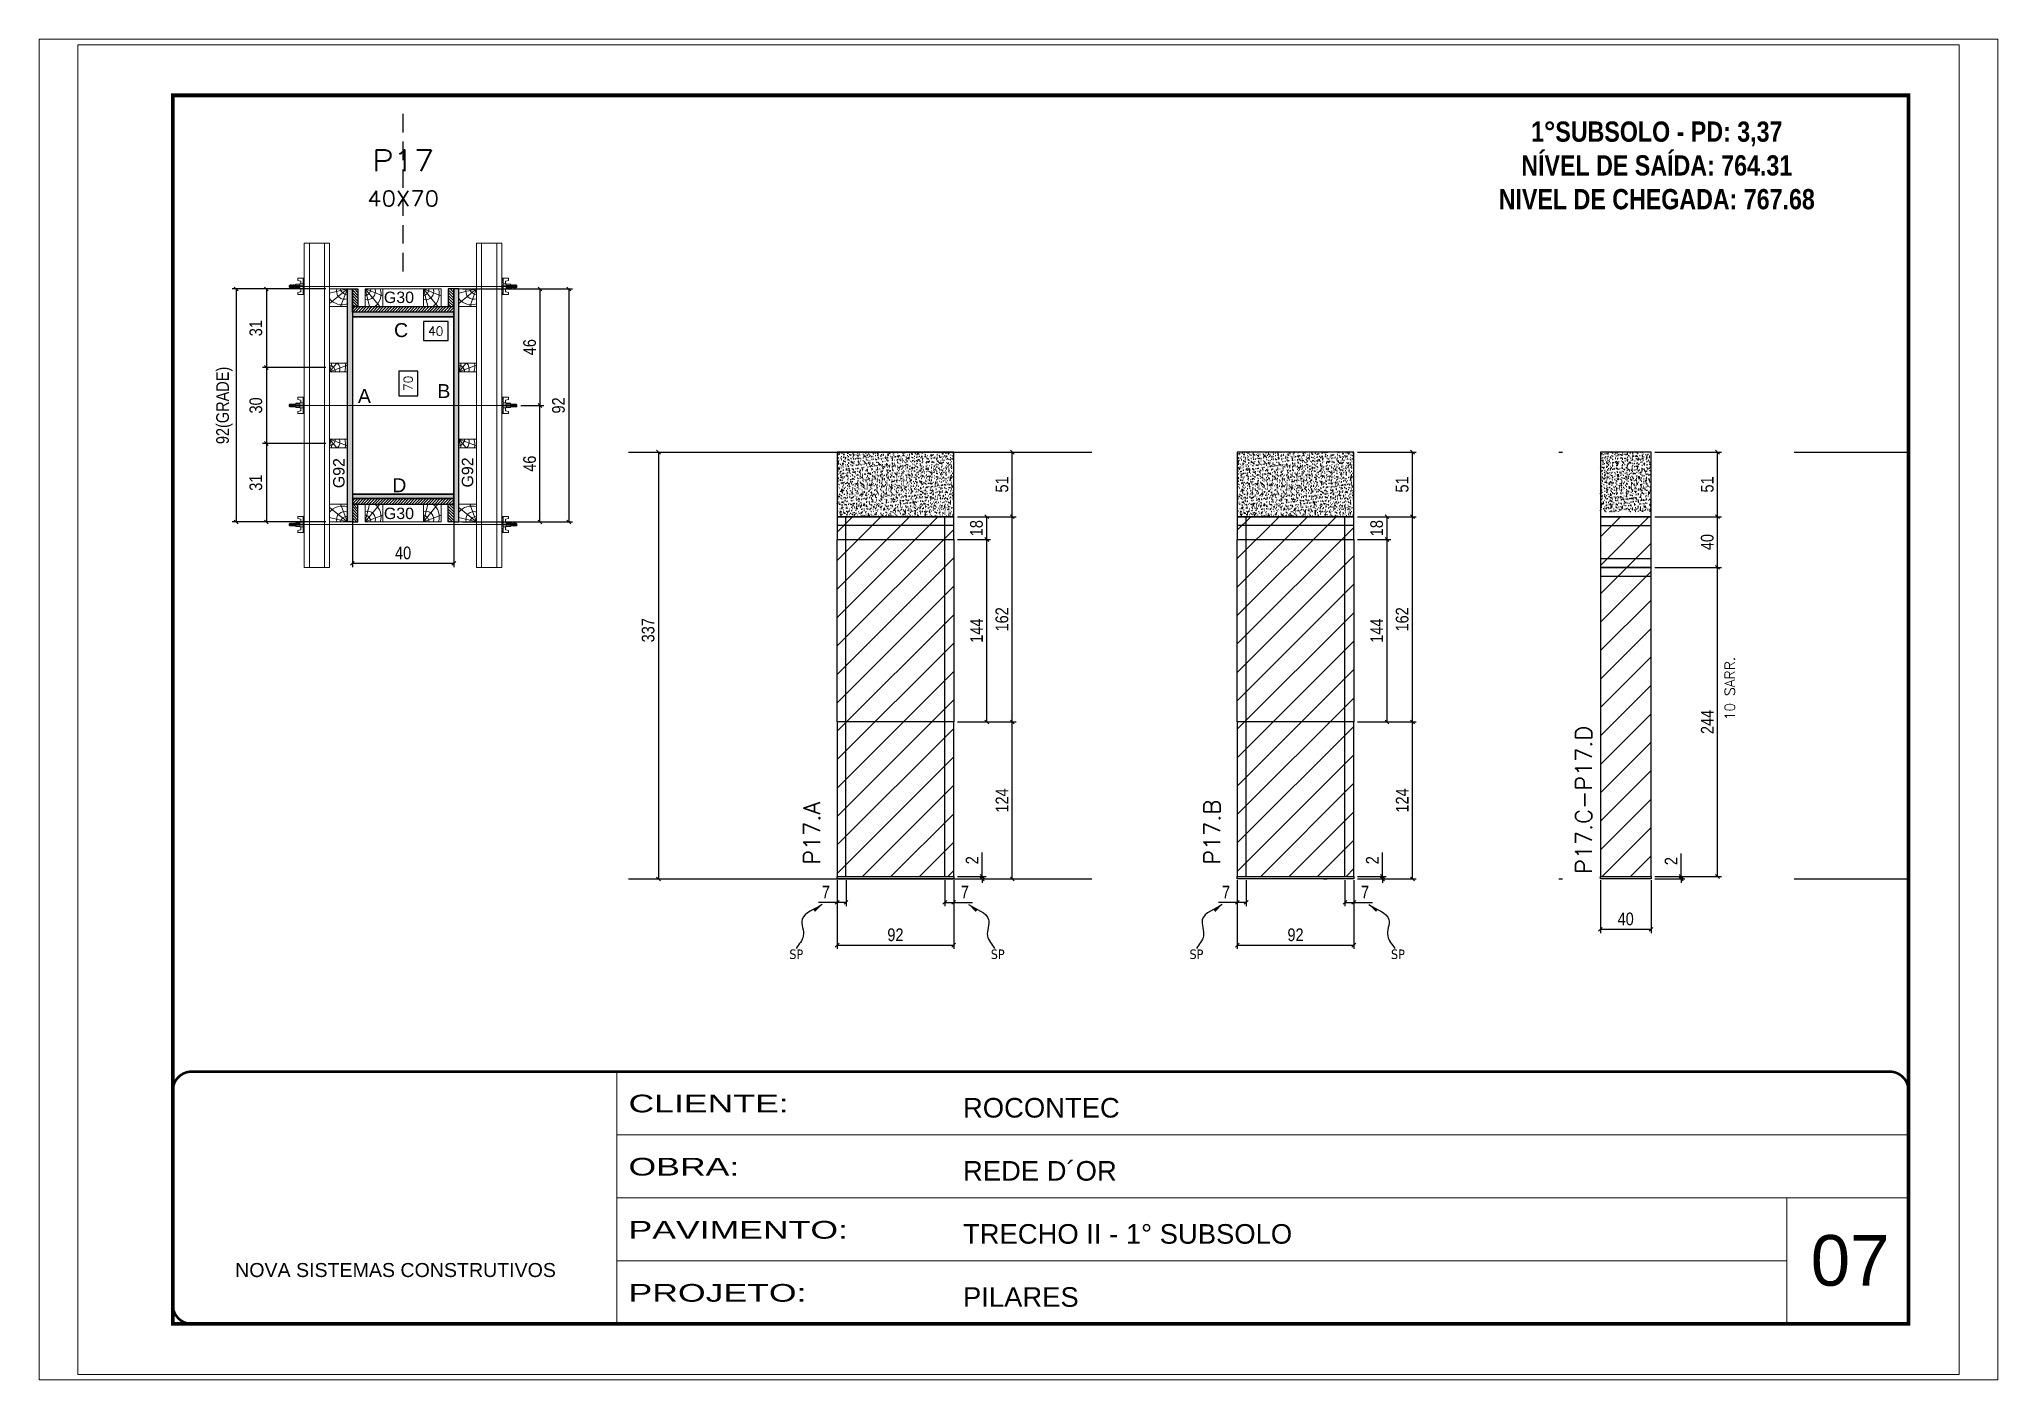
# Paper-space layout '01 (7)' of a CAD drawing. Extents: x -14 to 272, y 0 to 196.
# The model-space entities are those that its viewports show. They can reach past a viewport. Long polylines and large blocks are cut down to what shows.
import ezdxf
from ezdxf.enums import TextEntityAlignment as Align

# ---------------------------------------------------------------- set-up
doc = ezdxf.new("R2010")
doc.units = 0
for name, pattern in [('CONTINUO', [0]), ('DASHED', [0.75, 0.5, -0.25]), ('DIVIDE2', [0.625, 0.25, -0.125, 0, -0.125, 0, -0.125]), ('HIDDEN', [0.375, 0.25, -0.125])]:
    doc.linetypes.add(name, pattern=pattern)
for name, color, linetype, lineweight in [('CARIMBO', 255, 'Continuous', 9), ('Folhas', 255, 'Continuous', 9), ('Hachura', 251, 'Continuous', 9), ('Madeira', 126, 'Continuous', 18), ('Perfil Metálico', 224, 'Continuous', 18), ('SARRAFO DE PRESSAO', 251, 'DASHED', 9), ('Texto Seção', 7, 'Continuous', 15)]:
    doc.layers.add(name, color=color, linetype=linetype, lineweight=lineweight)
for name, color, linetype in [('CHAPA', 1, 'Continuous'), ('COTA', 241, 'Continuous'), ('cotas', 4, 'Continuous'), ('MEIO_PONT', 93, 'Continuous'), ('NOMENCLATURA', 7, 'Continuous'), ('Nível', 160, 'Continuous'), ('Painéis', 200, 'Continuous'), ('SARR_2.2x7', 40, 'Continuous'), ('SARRAFO', 251, 'Continuous'), ('Sarrafo de Pressão', 42, 'HIDDEN'), ('texto', 7, 'Continuous'), ('Texto de Titulo', 7, 'Continuous'), ('Texto Qtd Sarr', 242, 'Continuous'), ('TEXTO_GERAL', 7, 'Continuous')]:
    doc.layers.add(name, color=color, linetype=linetype)
doc.styles.add('ARIAL', font='arial.ttf')
doc.styles.add('COTA TECNICA', font='techl___.ttf', dxfattribs={"height": 10})
doc.styles.add('COTA TECNICA 2X', font='techl___.ttf', dxfattribs={"height": 10})
doc.styles.add('COTA TECNICA-50', font='techl___.ttf', dxfattribs={"height": 10})
doc.styles.add('REGUA-120', font='ROMANS.shx', dxfattribs={"height": 15})
doc.styles.add('ROMANC', font='techb___.ttf', dxfattribs={"height": 2.5})
doc.styles.add('ROMANS', font='romans.shx')
doc.styles.add('SANSSERIF', font='sas_____.pfb')
doc.styles.get("Standard").update_dxf_attribs({"font": 'arial.ttf'})
doc.styles.add('Tecnologia', font='')
doc.styles.get('Tecnologia').set_extended_font_data('Forgotten Futurist')
doc.dimstyles.new('COTA PAINEL-50', dxfattribs={"dimtxt": 10, "dimasz": 3, "dimexe": 3, "dimexo": 3, "dimgap": 3, "dimtad": 1, "dimdec": 1, "dimzin": 12, "dimdsep": 46, "dimtxsty": 'COTA TECNICA-50', "dimblk1": 'OBLIQUE', "dimblk2": 'OBLIQUE', "dimsah": 1, "dimcen": 0.9, "dimclrd": 4, "dimclre": 4, "dimclrt": 240, "dimadec": 1, "dimazin": 3, "dimtfac": 1, "dimtdec": 1, "dimtmove": 0, "dimatfit": 3, "dimfxl": 1, "dimtolj": 1, "dimtzin": 12, "dimarcsym": 0})
doc.dimstyles.new('PAINEL', dxfattribs={"dimtxt": 10, "dimasz": 3, "dimexe": 3, "dimexo": 3, "dimgap": 3, "dimtad": 1, "dimdec": 1, "dimzin": 12, "dimdsep": 46, "dimtxsty": 'COTA TECNICA', "dimblk1": 'OBLIQUE', "dimblk2": 'OBLIQUE', "dimsah": 1, "dimcen": 0.9, "dimclrd": 4, "dimclre": 4, "dimclrt": 240, "dimadec": 1, "dimazin": 3, "dimtfac": 1, "dimtdec": 1, "dimtmove": 0, "dimatfit": 3, "dimfxl": 1, "dimtolj": 1, "dimtzin": 12, "dimarcsym": 0})
doc.dimstyles.new('SECAO PILAR', dxfattribs={"dimtxt": 10, "dimasz": 3, "dimexe": 3, "dimexo": 3, "dimgap": 3, "dimtad": 1, "dimdec": 1, "dimlfac": 0.5, "dimzin": 12, "dimdsep": 46, "dimtxsty": 'COTA TECNICA 2X', "dimblk1": 'OBLIQUE', "dimblk2": 'OBLIQUE', "dimsah": 1, "dimcen": 0.9, "dimclrd": 256, "dimclre": 256, "dimclrt": 256, "dimadec": 1, "dimazin": 3, "dimtfac": 1, "dimtdec": 1, "dimtmove": 0, "dimatfit": 3, "dimfxl": 1, "dimtolj": 1, "dimtzin": 12, "dimarcsym": 0})
doc.dimstyles.new('SECÇÃO 2', dxfattribs={"dimtxt": 7, "dimasz": 6, "dimexe": 0.18, "dimexo": 2, "dimgap": -4, "dimtad": 3, "dimdec": 1, "dimlfac": 0.5, "dimzin": 12, "dimdsep": 46, "dimtxsty": 'ROMANS', "dimblk": 'ARCHTICK', "dimcen": 0.09, "dimse1": 1, "dimse2": 1, "dimsd1": 1, "dimsd2": 1, "dimclrd": 180, "dimclre": 5, "dimclrt": 1, "dimadec": 0, "dimazin": 3, "dimtfac": 1, "dimtdec": 1, "dimtofl": 0, "dimtmove": 0, "dimatfit": 3, "dimldrblk": 'ARCHTICK', "dimfxl": 1, "dimtolj": 1, "dimtzin": 0, "dimarcsym": 0})
doc.dimstyles.get("Standard").update_dxf_attribs({"dimtxt": 0.18, "dimasz": 0.18, "dimexe": 0.18, "dimexo": 0.0625, "dimgap": 0.09, "dimtad": 0, "dimtih": 1, "dimtoh": 1, "dimdec": 4, "dimzin": 0, "dimdsep": 46, "dimtxsty": 'Standard', "dimcen": 0.09, "dimadec": 0, "dimazin": 0, "dimtfac": 1, "dimtdec": 4, "dimtofl": 0, "dimtmove": 0, "dimatfit": 3, "dimfxl": 1, "dimtolj": 1, "dimtzin": 0, "dimarcsym": 0})

psp = doc.layouts.new('01 (7)')

msp = doc.modelspace()

# ---------------------------------------------------------------- texts
at = {"layer": 'CARIMBO', "style": 'ARIAL'}
msp.add_text('07', height=40, dxfattribs=at).set_placement((6496.57, 111.37))
at = {"layer": 'NOMENCLATURA', "color": 2, "insert": (6375.03, 1057.29), "char_height": 16, "attachment_point": 2, "style": 'ROMANC'}
msp.add_mtext_dynamic_manual_height_columns('\\P1°SUBSOLO - PD: 3,37\\PNÍVEL DE SAÍDA: 764.31\\PNIVEL DE CHEGADA: 767.68', width=300.2766, gutter_width=1, heights=[-101.61], dxfattribs=at)
at = {"layer": 'texto', "color": 0, "char_height": 7.5, "attachment_point": 5}
for insert in [(5695.82, 373.02), (5854.84, 373.02), (6011.69, 373.02), (6170.72, 373.02)]:
    msp.add_mtext('{\\fTahoma|b0|i0|c0|p34;\\C4;SP}', dxfattribs=dict(at, insert=insert))
at = {"layer": 'Texto Seção', "linetype": 'Continuous', "style": 'ROMANS'}
msp.add_text('10 SARR.', height=8, rotation=90, dxfattribs=at).set_placement((6436.66, 557.79))
at = {"layer": 'Texto Seção', "char_height": 13, "width": 285.3299, "attachment_point": 7, "rotation": 90, "style": 'REGUA-120'}
for s, insert in [('P17.C-P17.D', (6323.84, 436.43)), ('P17.A', (5714.6, 443.76)), ('P17.B', (6030.47, 443.76))]:
    msp.add_mtext(s, dxfattribs=dict(at, insert=insert))
at = {"layer": 'TEXTO_GERAL', "style": 'ARIAL'}
for s, p in [('C', (5383.91, 865.91)), ('B', (5417.68, 817.76)), ('A', (5354.96, 813.85)), ('D', (5382.51, 743.4))]:
    msp.add_text(s, height=11, dxfattribs=at).set_placement(p, align=Align.MIDDLE_CENTER)
at = {"layer": 'TEXTO_GERAL', "color": 0, "linetype": 'Continuous', "style": 'SANSSERIF'}
for p in [(5334.77, 741.07), (5436.34, 741.61)]:
    msp.add_text('G92', height=9, rotation=90, dxfattribs=at).set_placement(p, align=Align.MIDDLE_LEFT)
at = {"layer": 'TEXTO_GERAL', "color": 0, "linetype": 'Continuous', "char_height": 9, "width": 285.3299, "style": 'SANSSERIF'}
for insert, attachment_point in [((5370.36, 896.26), 1), ((5370.36, 716.55), 7)]:
    msp.add_mtext('G30', dxfattribs=dict(at, insert=insert, attachment_point=attachment_point))

# ---------------------------------------------------------------- blocks, each defined once
blk = doc.blocks.new('9999999999')
at = {"color": 30, "linetype": 'CONTINUO'}
for p, q in [((98564.6, 34230.2), (98564.6, 34429.4)), ((98564.6, 34379.6), (99584, 34379.6)), ((98564.6, 34329.8), (99488, 34329.8)), ((99584, 34329.8), (99488, 34329.8)), ((99488, 34329.8), (99488, 34230.2)), ((98564.6, 34280), (99488, 34280))]:
    blk.add_line(p, q, dxfattribs=at)
at = {"color": 30, "linetype": 'CONTINUO', "const_width": 2}
blk.add_lwpolyline([(99584, 34230.2), (99584, 34414.4, 0.414214), (99569, 34429.4), (98229, 34429.4, 0.414214), (98214, 34414.4), (98214, 34245.2, 0.414214), (98229, 34230.2), (99584, 34230.2)], format="xyb", dxfattribs=at)
at = {"layer": 'Folhas'}
blk.add_lwpolyline([(98139, 34190.2), (99624, 34190.2), (99624, 35240.2), (98139, 35240.2)], close=True, dxfattribs=at)
at = {"layer": 'Folhas', "color": 30, "const_width": 3}
blk.add_lwpolyline([(98214, 34230.2), (99584, 34230.2), (99584, 35200.2), (98214, 35200.2)], close=True, dxfattribs=at)
at = {"color": 7, "linetype": 'Continuous', "ltscale": 5, "style": 'ARIAL'}
for s, height, p in [('ROCONTEC', 15.48, (98837.7, 34393.1)), ('REDE D´OR', 15.48, (98837.7, 34343.3)), ('TRECHO II - 1° SUBSOLO', 15.483, (98837.7, 34293.5)), ('NOVA SISTEMAS CONSTRUTIVOS', 11.059, (98263.2, 34267.2)), ('PILARES', 15.48, (98837.7, 34243.7))]:
    blk.add_text(s, height=height, dxfattribs=at).set_placement(p)
at = {"layer": 'Folhas', "color": 7, "style": 'Tecnologia', "width": 1.5}
for s, p in [('CLIENTE:', (98573.7, 34397.2)), ('OBRA:', (98573.7, 34347.3)), ('PAVIMENTO:', (98573.7, 34297.5)), ('PROJETO:', (98573.7, 34247.7))]:
    blk.add_text(s, height=14, dxfattribs=at).set_placement(p)
blk = doc.blocks.new('titulo1')
at = {"layer": 'Defpoints', "color": 252, "linetype": 'HIDDEN', "ltscale": 2}
blk.add_line((0, 0), (0, 125), dxfattribs=at)
at = {"layer": 'Defpoints', "style": 'ROMANS', "oblique": 15}
blk.add_attdef('FOLHA', text='', height=10, dxfattribs=at).set_placement((0, 15.6), align=Align.MIDDLE_CENTER)
at = {"layer": 'Texto Qtd Sarr', "color": 3, "style": 'ROMANS', "oblique": 15}
for tag, height, p in [('TITULO', 17, (0, 71.4)), ('SEÇÃO', 12, (0, 41.5))]:
    blk.add_attdef(tag, text='', height=height, dxfattribs=at).set_placement(p, align=Align.MIDDLE_CENTER)
blk = doc.blocks.new('_Oblique')
at = {"color": 0, "linetype": 'ByBlock', "lineweight": -2}
blk.add_line((-0.5, -0.5), (0.5, 0.5), dxfattribs=at)
blk = doc.blocks.new('*D387')
at = {"layer": 'cotas', "color": 4, "linetype": 'ByBlock', "lineweight": -2, "transparency": 16777216}
for p, q in [((5566.4, 769.5), (5590.1, 769.5)), ((5587.1, 769.5), (5587.1, 432.5)), ((5566.4, 432.5), (5590.1, 432.5))]:
    blk.add_line(p, q, dxfattribs=at)
at = {"layer": 'Defpoints', "color": 0, "linetype": 'ByBlock', "transparency": 16777216}
for p in [(5563.4, 769.5), (5563.4, 432.5), (5587.1, 432.5)]:
    blk.add_point(p, dxfattribs=at)
at = {"layer": 'cotas', "color": 4, "linetype": 'ByBlock', "lineweight": -2, "transparency": 16777216, "xscale": 3, "yscale": 3, "zscale": 3}
for p, rotation in [((5587.1, 769.5), 90), ((5587.1, 432.5), 270)]:
    blk.add_blockref('_Oblique', p, dxfattribs=dict(at, rotation=rotation))
at = {"layer": 'cotas', "color": 240, "linetype": 'ByBlock', "transparency": 16777216, "insert": (5578.9, 628.9), "char_height": 10, "attachment_point": 5, "rotation": 90, "style": 'COTA TECNICA'}
blk.add_mtext('\\A1;337', dxfattribs=at)
blk = doc.blocks.new('*D96')
at = {"layer": 'COTA', "color": 4, "lineweight": -2, "transparency": 16777216}
for p, q in [((5728.1, 431.5), (5728.1, 377.3)), ((5820.1, 431.5), (5820.1, 377.3)), ((5728.1, 380.3), (5820.1, 380.3))]:
    blk.add_line(p, q, dxfattribs=at)
at = {"layer": 'Defpoints', "color": 0, "transparency": 16777216}
for p in [(5728.1, 434.5), (5820.1, 434.5), (5820.1, 380.3)]:
    blk.add_point(p, dxfattribs=at)
at = {"layer": 'COTA', "color": 4, "lineweight": -2, "transparency": 16777216, "xscale": 3, "yscale": 3, "zscale": 3, "rotation": 180}
blk.add_blockref('_Oblique', (5728.1, 380.3), dxfattribs=at)
at = {"layer": 'COTA', "color": 4, "lineweight": -2, "transparency": 16777216, "xscale": 3, "yscale": 3, "zscale": 3}
blk.add_blockref('_Oblique', (5820.1, 380.3), dxfattribs=at)
at = {"layer": 'COTA', "color": 240, "transparency": 16777216, "insert": (5774.1, 388.4), "char_height": 10, "attachment_point": 5, "style": 'COTA TECNICA'}
blk.add_mtext('\\A1;92', dxfattribs=at)
blk = doc.blocks.new('*D97')
at = {"layer": 'COTA', "color": 4, "lineweight": -2, "transparency": 16777216}
for p, q in [((5823.1, 769.5), (5869.3, 769.5)), ((5866.3, 718.5), (5866.3, 769.5)), ((5823.1, 718.5), (5869.3, 718.5))]:
    blk.add_line(p, q, dxfattribs=at)
at = {"layer": 'Defpoints', "color": 0, "transparency": 16777216}
for p in [(5820.1, 769.5), (5866.3, 769.5), (5820.1, 718.5)]:
    blk.add_point(p, dxfattribs=at)
at = {"layer": 'COTA', "color": 4, "lineweight": -2, "transparency": 16777216, "xscale": 3, "yscale": 3, "zscale": 3}
for p, rotation in [((5866.3, 769.5), 90), ((5866.3, 718.5), 270)]:
    blk.add_blockref('_Oblique', p, dxfattribs=dict(at, rotation=rotation))
at = {"layer": 'COTA', "color": 240, "transparency": 16777216, "insert": (5858.2, 744), "char_height": 10, "attachment_point": 5, "rotation": 90, "style": 'COTA TECNICA'}
blk.add_mtext('\\A1;51', dxfattribs=at)
blk = doc.blocks.new('*D98')
at = {"layer": 'COTA', "color": 4, "lineweight": -2, "transparency": 16777216}
for p, q in [((5823.1, 556.5), (5869.3, 556.5)), ((5866.3, 432.5), (5866.3, 556.5)), ((5823.1, 432.5), (5869.3, 432.5))]:
    blk.add_line(p, q, dxfattribs=at)
at = {"layer": 'Defpoints', "color": 0, "transparency": 16777216}
for p in [(5820.1, 556.5), (5866.3, 556.5), (5820.1, 432.5)]:
    blk.add_point(p, dxfattribs=at)
at = {"layer": 'COTA', "color": 4, "lineweight": -2, "transparency": 16777216, "xscale": 3, "yscale": 3, "zscale": 3}
for p, rotation in [((5866.3, 556.5), 90), ((5866.3, 432.5), 270)]:
    blk.add_blockref('_Oblique', p, dxfattribs=dict(at, rotation=rotation))
at = {"layer": 'COTA', "color": 240, "transparency": 16777216, "insert": (5858.2, 494.5), "char_height": 10, "attachment_point": 5, "rotation": 90, "style": 'COTA TECNICA-50'}
blk.add_mtext('\\A1;124', dxfattribs=at)
blk = doc.blocks.new('*D99')
at = {"layer": 'COTA', "color": 4, "lineweight": -2, "transparency": 16777216}
for p, q in [((5842.6, 434.5), (5842.6, 453.3)), ((5823.1, 434.5), (5845.6, 434.5)), ((5842.6, 432.5), (5842.6, 434.5)), ((5823.1, 432.5), (5845.6, 432.5)), ((5842.6, 432.5), (5842.6, 429.5))]:
    blk.add_line(p, q, dxfattribs=at)
at = {"layer": 'Defpoints', "color": 0, "transparency": 16777216}
for p in [(5820.1, 434.5), (5820.1, 432.5), (5842.6, 432.5)]:
    blk.add_point(p, dxfattribs=at)
at = {"layer": 'COTA', "color": 4, "lineweight": -2, "transparency": 16777216, "xscale": 3, "yscale": 3, "zscale": 3}
for p, rotation in [((5842.6, 434.5), 270), ((5842.6, 432.5), 90)]:
    blk.add_blockref('_Oblique', p, dxfattribs=dict(at, rotation=rotation))
at = {"layer": 'COTA', "color": 240, "transparency": 16777216, "insert": (5834.6, 447.3), "char_height": 10, "attachment_point": 5, "rotation": 90, "style": 'COTA TECNICA-50'}
blk.add_mtext('\\A1;2', dxfattribs=at)
blk = doc.blocks.new('*D100')
at = {"layer": 'COTA', "color": 4, "linetype": 'ByBlock', "lineweight": -2, "transparency": 16777216}
for p, q in [((5823.1, 700.5), (5849.2, 700.5)), ((5846.2, 556.5), (5846.2, 700.5)), ((5823.1, 556.5), (5849.2, 556.5))]:
    blk.add_line(p, q, dxfattribs=at)
at = {"layer": 'Defpoints', "color": 0, "linetype": 'ByBlock', "transparency": 16777216}
for p in [(5820.1, 700.5), (5846.2, 700.5), (5820.1, 556.5)]:
    blk.add_point(p, dxfattribs=at)
at = {"layer": 'COTA', "color": 4, "linetype": 'ByBlock', "lineweight": -2, "transparency": 16777216, "xscale": 3, "yscale": 3, "zscale": 3}
for p, rotation in [((5846.2, 700.5), 90), ((5846.2, 556.5), 270)]:
    blk.add_blockref('_Oblique', p, dxfattribs=dict(at, rotation=rotation))
at = {"layer": 'COTA', "color": 240, "linetype": 'ByBlock', "transparency": 16777216, "insert": (5838.1, 628.5), "char_height": 10, "attachment_point": 5, "rotation": 90, "style": 'COTA TECNICA'}
blk.add_mtext('\\A1;144', dxfattribs=at)
blk = doc.blocks.new('*D101')
at = {"layer": 'COTA', "color": 4, "linetype": 'ByBlock', "lineweight": -2, "transparency": 16777216}
for p, q in [((5823.1, 718.5), (5849.2, 718.5)), ((5846.2, 700.5), (5846.2, 718.5)), ((5823.1, 700.5), (5849.2, 700.5))]:
    blk.add_line(p, q, dxfattribs=at)
at = {"layer": 'Defpoints', "color": 0, "linetype": 'ByBlock', "transparency": 16777216}
for p in [(5820.1, 718.5), (5846.2, 718.5), (5820.1, 700.5)]:
    blk.add_point(p, dxfattribs=at)
at = {"layer": 'COTA', "color": 4, "linetype": 'ByBlock', "lineweight": -2, "transparency": 16777216, "xscale": 3, "yscale": 3, "zscale": 3}
for p, rotation in [((5846.2, 718.5), 90), ((5846.2, 700.5), 270)]:
    blk.add_blockref('_Oblique', p, dxfattribs=dict(at, rotation=rotation))
at = {"layer": 'COTA', "color": 240, "linetype": 'ByBlock', "transparency": 16777216, "insert": (5838.1, 709.5), "char_height": 10, "attachment_point": 5, "rotation": 90, "style": 'COTA TECNICA'}
blk.add_mtext('\\A1;18', dxfattribs=at)
blk = doc.blocks.new('*D102')
at = {"layer": 'COTA', "color": 4, "lineweight": -2, "transparency": 16777216}
for p, q in [((5728.1, 429.5), (5728.1, 411)), ((5735.1, 431.5), (5735.1, 411)), ((5728.1, 414), (5713.3, 414)), ((5735.1, 414), (5728.1, 414))]:
    blk.add_line(p, q, dxfattribs=at)
at = {"layer": 'Defpoints', "color": 0, "transparency": 16777216}
for p in [(5735.1, 434.5), (5728.1, 432.5), (5728.1, 414)]:
    blk.add_point(p, dxfattribs=at)
at = {"layer": 'COTA', "color": 4, "lineweight": -2, "transparency": 16777216, "xscale": 3, "yscale": 3, "zscale": 3, "rotation": 180}
blk.add_blockref('_Oblique', (5728.1, 414), dxfattribs=at)
at = {"layer": 'COTA', "color": 4, "lineweight": -2, "transparency": 16777216, "xscale": 3, "yscale": 3, "zscale": 3}
blk.add_blockref('_Oblique', (5735.1, 414), dxfattribs=at)
at = {"layer": 'COTA', "color": 240, "transparency": 16777216, "insert": (5719.2, 422.1), "char_height": 10, "attachment_point": 5, "style": 'COTA TECNICA-50'}
blk.add_mtext('\\A1;7', dxfattribs=at)
blk = doc.blocks.new('*D189')
at = {"layer": 'COTA', "color": 4, "lineweight": -2, "transparency": 16777216}
for p, q in [((5813.1, 431.5), (5813.1, 411)), ((5820.1, 429.5), (5820.1, 411)), ((5813.1, 414), (5820.1, 414)), ((5820.1, 414), (5834.8, 414))]:
    blk.add_line(p, q, dxfattribs=at)
at = {"layer": 'Defpoints', "color": 0, "transparency": 16777216}
for p in [(5813.1, 434.5), (5820.1, 432.5), (5820.1, 414)]:
    blk.add_point(p, dxfattribs=at)
at = {"layer": 'COTA', "color": 4, "lineweight": -2, "transparency": 16777216, "xscale": 3, "yscale": 3, "zscale": 3, "rotation": 180}
blk.add_blockref('_Oblique', (5813.1, 414), dxfattribs=at)
at = {"layer": 'COTA', "color": 4, "lineweight": -2, "transparency": 16777216, "xscale": 3, "yscale": 3, "zscale": 3}
blk.add_blockref('_Oblique', (5820.1, 414), dxfattribs=at)
at = {"layer": 'COTA', "color": 240, "transparency": 16777216, "insert": (5828.9, 422.1), "char_height": 10, "attachment_point": 5, "style": 'COTA TECNICA-50'}
blk.add_mtext('\\A1;7', dxfattribs=at)
blk = doc.blocks.new('*D190')
at = {"layer": 'COTA', "color": 4, "lineweight": -2, "transparency": 16777216}
for p, q in [((6373.5, 678.5), (6426, 678.5)), ((6423, 434.5), (6423, 678.5)), ((6373.5, 434.5), (6426, 434.5))]:
    blk.add_line(p, q, dxfattribs=at)
at = {"layer": 'Defpoints', "color": 0, "transparency": 16777216}
for p in [(6370.5, 678.5), (6423, 678.5), (6370.5, 434.5)]:
    blk.add_point(p, dxfattribs=at)
at = {"layer": 'COTA', "color": 4, "lineweight": -2, "transparency": 16777216, "xscale": 3, "yscale": 3, "zscale": 3}
for p, rotation in [((6423, 678.5), 90), ((6423, 434.5), 270)]:
    blk.add_blockref('_Oblique', p, dxfattribs=dict(at, rotation=rotation))
at = {"layer": 'COTA', "color": 240, "transparency": 16777216, "insert": (6414.9, 556.5), "char_height": 10, "attachment_point": 5, "rotation": 90, "style": 'COTA TECNICA'}
blk.add_mtext('\\A1;244', dxfattribs=at)
blk = doc.blocks.new('*D191')
at = {"layer": 'COTA', "color": 4, "lineweight": -2, "transparency": 16777216}
for p, q in [((6373.5, 769.5), (6426, 769.5)), ((6423, 718.5), (6423, 769.5)), ((6373.5, 718.5), (6426, 718.5))]:
    blk.add_line(p, q, dxfattribs=at)
at = {"layer": 'Defpoints', "color": 0, "transparency": 16777216}
for p in [(6370.5, 769.5), (6423, 769.5), (6370.5, 718.5)]:
    blk.add_point(p, dxfattribs=at)
at = {"layer": 'COTA', "color": 4, "lineweight": -2, "transparency": 16777216, "xscale": 3, "yscale": 3, "zscale": 3}
for p, rotation in [((6423, 769.5), 90), ((6423, 718.5), 270)]:
    blk.add_blockref('_Oblique', p, dxfattribs=dict(at, rotation=rotation))
at = {"layer": 'COTA', "color": 240, "transparency": 16777216, "insert": (6414.9, 744), "char_height": 10, "attachment_point": 5, "rotation": 90, "style": 'COTA TECNICA'}
blk.add_mtext('\\A1;51', dxfattribs=at)
blk = doc.blocks.new('*D192')
at = {"layer": 'COTA', "color": 4, "lineweight": -2, "transparency": 16777216}
for p, q in [((6330.5, 431.5), (6330.5, 389.8)), ((6370.5, 431.5), (6370.5, 389.8)), ((6330.5, 392.8), (6370.5, 392.8))]:
    blk.add_line(p, q, dxfattribs=at)
at = {"layer": 'Defpoints', "color": 0, "transparency": 16777216}
for p in [(6330.5, 434.5), (6370.5, 434.5), (6370.5, 392.8)]:
    blk.add_point(p, dxfattribs=at)
at = {"layer": 'COTA', "color": 4, "lineweight": -2, "transparency": 16777216, "xscale": 3, "yscale": 3, "zscale": 3, "rotation": 180}
blk.add_blockref('_Oblique', (6330.5, 392.8), dxfattribs=at)
at = {"layer": 'COTA', "color": 4, "lineweight": -2, "transparency": 16777216, "xscale": 3, "yscale": 3, "zscale": 3}
blk.add_blockref('_Oblique', (6370.5, 392.8), dxfattribs=at)
at = {"layer": 'COTA', "color": 240, "transparency": 16777216, "insert": (6350.5, 400.9), "char_height": 10, "attachment_point": 5, "style": 'COTA TECNICA'}
blk.add_mtext('\\A1;40', dxfattribs=at)
blk = doc.blocks.new('*D411')
at = {"layer": 'COTA', "color": 4, "linetype": 'ByBlock', "lineweight": -2, "transparency": 16777216}
for p, q in [((6373.5, 718.5), (6426, 718.5)), ((6423, 678.5), (6423, 718.5)), ((6373.5, 678.5), (6426, 678.5))]:
    blk.add_line(p, q, dxfattribs=at)
at = {"layer": 'Defpoints', "color": 0, "linetype": 'ByBlock', "transparency": 16777216}
for p in [(6370.5, 718.5), (6423, 718.5), (6370.5, 678.5)]:
    blk.add_point(p, dxfattribs=at)
at = {"layer": 'COTA', "color": 4, "linetype": 'ByBlock', "lineweight": -2, "transparency": 16777216, "xscale": 3, "yscale": 3, "zscale": 3}
for p, rotation in [((6423, 718.5), 90), ((6423, 678.5), 270)]:
    blk.add_blockref('_Oblique', p, dxfattribs=dict(at, rotation=rotation))
at = {"layer": 'COTA', "color": 240, "linetype": 'ByBlock', "transparency": 16777216, "insert": (6414.9, 698.5), "char_height": 10, "attachment_point": 5, "rotation": 90, "style": 'COTA TECNICA'}
blk.add_mtext('\\A1;40', dxfattribs=at)
blk = doc.blocks.new('*D193')
at = {"layer": 'COTA', "color": 4, "lineweight": -2, "transparency": 16777216}
for p, q in [((6394.3, 434.5), (6394.3, 452.6)), ((6373.5, 434.5), (6397.3, 434.5)), ((6394.3, 432.5), (6394.3, 434.5)), ((6373.5, 432.5), (6397.3, 432.5)), ((6394.3, 432.5), (6394.3, 429.5))]:
    blk.add_line(p, q, dxfattribs=at)
at = {"layer": 'Defpoints', "color": 0, "transparency": 16777216}
for p in [(6370.5, 434.5), (6394.3, 434.5), (6370.5, 432.5)]:
    blk.add_point(p, dxfattribs=at)
at = {"layer": 'COTA', "color": 4, "lineweight": -2, "transparency": 16777216, "xscale": 3, "yscale": 3, "zscale": 3}
for p, rotation in [((6394.3, 434.5), 270), ((6394.3, 432.5), 90)]:
    blk.add_blockref('_Oblique', p, dxfattribs=dict(at, rotation=rotation))
at = {"layer": 'COTA', "color": 240, "transparency": 16777216, "insert": (6386.3, 446.6), "char_height": 10, "attachment_point": 5, "rotation": 90, "style": 'COTA TECNICA-50'}
blk.add_mtext('\\A1;2', dxfattribs=at)
blk = doc.blocks.new('*D194')
at = {"layer": 'COTA', "color": 180, "lineweight": -2, "transparency": 16777216}
for p, q in [((5397, 833.4), (5382, 833.4)), ((5382, 833.4), (5382, 814.1)), ((5397, 814.1), (5397, 833.4)), ((5382, 814.1), (5397, 814.1))]:
    blk.add_line(p, q, dxfattribs=at)
at = {"layer": 'Defpoints', "color": 0, "transparency": 16777216}
for p in [(5345.5, 876.4), (5345.5, 736.4), (5401, 736.4)]:
    blk.add_point(p, dxfattribs=at)
at = {"layer": 'COTA', "color": 1, "transparency": 16777216, "insert": (5389.5, 823.8), "char_height": 7, "attachment_point": 5, "rotation": 90, "style": 'ROMANS'}
blk.add_mtext('\\A1;70', dxfattribs=at)
blk = doc.blocks.new('_ArchTick')
at = {"color": 0, "linetype": 'ByBlock', "const_width": 0.15}
blk.add_lwpolyline([(-0.5, -0.5), (0.5, 0.5)], dxfattribs=at)
blk = doc.blocks.new('*D195')
at = {"layer": 'COTA', "lineweight": -2, "transparency": 16777216}
for p, q in [((5432.5, 898.4), (5519.3, 898.4)), ((5516.3, 898.4), (5516.3, 714.4)), ((5432.5, 714.4), (5519.3, 714.4))]:
    blk.add_line(p, q, dxfattribs=at)
at = {"layer": 'Defpoints', "color": 0, "transparency": 16777216}
for p in [(5429.5, 898.4), (5429.5, 714.4), (5516.3, 714.4)]:
    blk.add_point(p, dxfattribs=at)
at = {"layer": 'COTA', "lineweight": -2, "transparency": 16777216, "xscale": 3, "yscale": 3, "zscale": 3}
for p, rotation in [((5516.3, 898.4), 90), ((5516.3, 714.4), 270)]:
    blk.add_blockref('_Oblique', p, dxfattribs=dict(at, rotation=rotation))
at = {"layer": 'COTA', "transparency": 16777216, "insert": (5508.2, 806.4), "char_height": 10, "attachment_point": 5, "rotation": 90, "style": 'COTA TECNICA 2X'}
blk.add_mtext('\\A1;92', dxfattribs=at)
blk = doc.blocks.new('*D196')
at = {"layer": 'COTA', "lineweight": -2, "transparency": 16777216}
for p, q in [((5466.5, 898.4), (5496.5, 898.4)), ((5493.5, 898.4), (5493.5, 806.4)), ((5478.3, 806.4), (5496.5, 806.4))]:
    blk.add_line(p, q, dxfattribs=at)
at = {"layer": 'Defpoints', "color": 0, "transparency": 16777216}
for p in [(5463.5, 898.4), (5475.3, 806.4), (5493.5, 806.4)]:
    blk.add_point(p, dxfattribs=at)
at = {"layer": 'COTA', "lineweight": -2, "transparency": 16777216, "xscale": 3, "yscale": 3, "zscale": 3}
for p, rotation in [((5493.5, 898.4), 90), ((5493.5, 806.4), 270)]:
    blk.add_blockref('_Oblique', p, dxfattribs=dict(at, rotation=rotation))
at = {"layer": 'COTA', "transparency": 16777216, "insert": (5485.4, 852.4), "char_height": 10, "attachment_point": 5, "rotation": 90, "style": 'COTA TECNICA 2X'}
blk.add_mtext('\\A1;46', dxfattribs=at)
blk = doc.blocks.new('*D197')
at = {"layer": 'COTA', "lineweight": -2, "transparency": 16777216}
for p, q in [((5478.3, 806.4), (5496.5, 806.4)), ((5493.5, 714.4), (5493.5, 806.4)), ((5466.5, 714.4), (5496.5, 714.4))]:
    blk.add_line(p, q, dxfattribs=at)
at = {"layer": 'Defpoints', "color": 0, "transparency": 16777216}
for p in [(5475.3, 806.4), (5493.5, 806.4), (5463.5, 714.4)]:
    blk.add_point(p, dxfattribs=at)
at = {"layer": 'COTA', "lineweight": -2, "transparency": 16777216, "xscale": 3, "yscale": 3, "zscale": 3}
for p, rotation in [((5493.5, 806.4), 90), ((5493.5, 714.4), 270)]:
    blk.add_blockref('_Oblique', p, dxfattribs=dict(at, rotation=rotation))
at = {"layer": 'COTA', "transparency": 16777216, "insert": (5485.4, 760.4), "char_height": 10, "attachment_point": 5, "rotation": 90, "style": 'COTA TECNICA 2X'}
blk.add_mtext('\\A1;46', dxfattribs=at)
blk = doc.blocks.new('*D198')
at = {"layer": 'COTA', "color": 180, "lineweight": -2, "transparency": 16777216}
for p, q in [((5421, 872.6), (5401.7, 872.6)), ((5401.7, 872.6), (5401.7, 857.6)), ((5421, 857.6), (5421, 872.6)), ((5401.7, 857.6), (5421, 857.6))]:
    blk.add_line(p, q, dxfattribs=at)
at = {"layer": 'Defpoints', "color": 0, "transparency": 16777216}
for p in [(5345.5, 876.4), (5425.5, 876.4), (5425.5, 853.6)]:
    blk.add_point(p, dxfattribs=at)
at = {"layer": 'COTA', "color": 1, "transparency": 16777216, "insert": (5411.3, 865.1), "char_height": 7, "attachment_point": 5, "style": 'ROMANS'}
blk.add_mtext('\\A1;40', dxfattribs=at)
blk = doc.blocks.new('PONTALETE')
at = {"layer": 'Madeira'}
for q in [(2.71, 7), (7, 5.76), (7, 1.74)]:
    blk.add_line((0, 0), q, dxfattribs=at)
blk.add_lwpolyline([(0, 0), (7, 0), (7, 7), (0, 7)], close=True, dxfattribs=at)
for centre, radius, start, end in [((2.04, 0.06), 6.23, 37.28179, 109.09128), ((1.09, 0.9), 3.19, 343.60304, 109.98471), ((-0.21, -0.78), 3.09, 14.63219, 86.0383)]:
    blk.add_arc(centre, radius, start, end, dxfattribs=at)
blk = doc.blocks.new('*D199')
at = {"layer": 'COTA', "lineweight": -2, "transparency": 16777216}
for p, q in [((5324.5, 898.4), (5250.7, 898.4)), ((5253.7, 898.4), (5253.7, 714.4)), ((5324.5, 714.4), (5250.7, 714.4))]:
    blk.add_line(p, q, dxfattribs=at)
at = {"layer": 'Defpoints', "color": 0, "transparency": 16777216}
for p in [(5327.5, 898.4), (5253.7, 714.4), (5327.5, 714.4)]:
    blk.add_point(p, dxfattribs=at)
at = {"layer": 'COTA', "lineweight": -2, "transparency": 16777216, "xscale": 3, "yscale": 3, "zscale": 3}
for p, rotation in [((5253.7, 898.4), 90), ((5253.7, 714.4), 270)]:
    blk.add_blockref('_Oblique', p, dxfattribs=dict(at, rotation=rotation))
at = {"layer": 'COTA', "transparency": 16777216, "insert": (5244.5, 806.4), "char_height": 10, "attachment_point": 5, "rotation": 90, "style": 'COTA TECNICA 2X'}
blk.add_mtext('\\A1;92(GRADE)', dxfattribs=at)
blk = doc.blocks.new('MEIO PONTALETE')
at = {"layer": 'Madeira'}
for q in [(2.71, 7), (3.5, 2.88), (3.5, 0.87)]:
    blk.add_line((0, 0), q, dxfattribs=at)
blk.add_lwpolyline([(0, 0), (3.5, 0), (3.5, 7), (0, 7)], close=True, dxfattribs=at)
for centre, radius, start, end in [((2.04, 0.06), 6.23, 76.44987, 109.09128), ((1.09, 0.9), 3.19, 40.90626, 109.98471), ((-0.21, -0.78), 3.09, 14.63219, 86.0383)]:
    blk.add_arc(centre, radius, start, end, dxfattribs=at)
blk = doc.blocks.new('*D200')
at = {"layer": 'COTA', "lineweight": -2, "transparency": 16777216}
for p, q in [((5324.5, 776.4), (5274.6, 776.4)), ((5277.6, 776.4), (5277.6, 714.4)), ((5324.5, 714.4), (5274.6, 714.4))]:
    blk.add_line(p, q, dxfattribs=at)
at = {"layer": 'Defpoints', "color": 0, "transparency": 16777216}
for p in [(5327.5, 776.4), (5277.6, 714.4), (5327.5, 714.4)]:
    blk.add_point(p, dxfattribs=at)
at = {"layer": 'COTA', "lineweight": -2, "transparency": 16777216, "xscale": 3, "yscale": 3, "zscale": 3}
for p, rotation in [((5277.6, 776.4), 90), ((5277.6, 714.4), 270)]:
    blk.add_blockref('_Oblique', p, dxfattribs=dict(at, rotation=rotation))
at = {"layer": 'COTA', "transparency": 16777216, "insert": (5269.3, 745.4), "char_height": 10, "attachment_point": 5, "rotation": 90, "style": 'COTA TECNICA 2X'}
blk.add_mtext('\\A1;31', dxfattribs=at)
blk = doc.blocks.new('C')
at = {"layer": 'Hachura', "color": 0}
for p, q in [((0, 3.22), (0, -3.22)), ((0.45, 3.22), (0, 3.22)), ((0.46, 3.16), (0, 3.16)), ((0.46, 3.05), (0, 3.05)), ((0.46, 2.88), (0, 2.88)), ((0, 2.75), (0, -1.16)), ((0.46, 2.65), (0, 2.65)), ((0.46, 2.23), (0, 2.23)), ((0.46, 1.51), (0, 1.51)), ((0.39, 0.49), (0.17, 0.49)), ((0.45, -3.23), (0.45, 3.22)), ((0.45, 3.22), (2.58, 3.22)), ((1.74, 0.97), (0.45, 0.97)), ((1.45, 0.1), (0.45, 0.1)), ((1.35, 1.94), (1.35, 0.96)), ((2.58, 2.39), (1.47, 2.09)), ((1.74, -0.97), (1.74, 0.97)), ((1.74, 0.97), (1.74, 0.84)), ((1.74, 0.97), (1.74, 0.84)), ((1.74, 0.84), (3.35, 0.84)), ((3.35, 0.45), (1.74, 0.45)), ((2.58, 3.22), (2.58, 2.39)), ((3.32, 0.84), (3.32, -0.84)), ((3.35, 0.84), (3.35, -0.84)), ((3.68, 0.45), (3.35, 0.45)), ((3.84, -0.52), (3.35, 0.45)), ((3.35, 0.06), (3.67, -0.57)), ((3.68, 0.45), (4.16, -0.52)), ((3.72, 0.5), (4.25, -0.57)), ((4.37, -0.55), (3.83, 0.53)), ((4.15, 0.45), (3.93, 0.45)), ((4.42, -0.52), (3.93, 0.45)), ((4.15, 0.45), (4.26, 0.45)), ((4.26, 0.45), (4.74, -0.52)), ((4.3, 0.5), (4.83, -0.57)), ((4.95, -0.55), (4.41, 0.53)), ((4.51, 0.45), (4.84, 0.45)), ((5, -0.52), (4.51, 0.45)), ((4.84, 0.45), (5.32, -0.52)), ((4.88, 0.5), (5.41, -0.57)), ((5.53, -0.55), (4.99, 0.53)), ((5.58, -0.52), (5.09, 0.45)), ((5.42, 0.45), (5.09, 0.45)), ((5.58, -0.52), (5.09, 0.45)), ((5.42, 0.45), (5.74, -0.19)), ((5.46, 0.5), (5.74, -0.07)), ((5.74, 0.19), (5.57, 0.53)), ((5.74, 0.32), (5.68, 0.45)), ((5.68, 0.45), (5.74, 0.45)), ((5.74, 0.45), (5.9, 0.29)), ((5.74, 0.45), (5.74, -0.52)), ((5.9, -0.36), (5.9, 0.29)), ((0.45, 0), (0, 0)), ((0.46, -1.52), (0, -1.52)), ((0.46, -2.23), (0, -2.23)), ((0.46, -2.65), (0, -2.65)), ((0.46, -2.88), (0, -2.88)), ((0.46, -3.05), (0, -3.05)), ((0.46, -3.16), (0, -3.16)), ((0, -3.22), (2.57, -3.22)), ((0.08, -0.48), (0.29, -0.48)), ((0.29, -0.48), (0.4, -0.48)), ((0.45, 0), (0.45, -0.97)), ((0.45, -0.16), (1.45, -0.16)), ((0.45, -0.65), (0.45, -0.32)), ((0.45, -3.23), (0.45, -0.65)), ((0.45, -0.97), (1.74, -0.97)), ((1.35, -1.94), (1.35, -0.97)), ((2.58, -2.39), (1.47, -2.1)), ((3.35, -0.32), (1.74, -0.32)), ((3.35, -0.84), (1.74, -0.84)), ((2.58, -3.23), (2.58, -2.39)), ((3.35, -0.07), (3.58, -0.52)), ((3.35, -0.52), (3.58, -0.52)), ((3.84, -0.52), (4.16, -0.52)), ((4.42, -0.52), (4.74, -0.52)), ((4.63, -0.52), (4.74, -0.52)), ((5, -0.52), (5.32, -0.52)), ((5.58, -0.52), (5.74, -0.52)), ((5.74, -0.52), (5.9, -0.36)), ((5.74, -0.52), (5.74, -0.52))]:
    blk.add_line(p, q, dxfattribs=at)
for centre, radius, start, end in [((1.52, 1.94), 0.161, 104.74356, 180), ((1.44, -0.03), 0.129, 272.69497, 87.30503), ((3.81, 0.39), 0.143, 25.56881, 154.43119), ((4.39, 0.39), 0.143, 25.56881, 154.43119), ((4.97, 0.39), 0.143, 25.56881, 154.43119), ((5.55, 0.39), 0.143, 25.56881, 154.43119), ((0.17, -0.37), 0.174, 221.74404, 317.85924), ((1.52, -1.94), 0.161, 180, 255.25644), ((3.71, -0.4), 0.174, 222.14076, 318.25596), ((4.29, -0.4), 0.174, 222.14076, 318.25596), ((4.87, -0.4), 0.174, 222.14076, 318.25596), ((5.45, -0.4), 0.174, 222.14076, 318.25596), ((5.61, -0.4), 0.174, 317.85924, 318.25596)]:
    blk.add_arc(centre, radius, start, end, dxfattribs=at)
blk = doc.blocks.new('*D201')
at = {"layer": 'COTA', "lineweight": -2, "transparency": 16777216}
for p, q in [((5324.5, 898.4), (5274.6, 898.4)), ((5277.6, 898.4), (5277.6, 836.4)), ((5324.5, 836.4), (5274.6, 836.4))]:
    blk.add_line(p, q, dxfattribs=at)
at = {"layer": 'Defpoints', "color": 0, "transparency": 16777216}
for p in [(5327.5, 898.4), (5277.6, 836.4), (5327.5, 836.4)]:
    blk.add_point(p, dxfattribs=at)
at = {"layer": 'COTA', "lineweight": -2, "transparency": 16777216, "xscale": 3, "yscale": 3, "zscale": 3}
for p, rotation in [((5277.6, 898.4), 90), ((5277.6, 836.4), 270)]:
    blk.add_blockref('_Oblique', p, dxfattribs=dict(at, rotation=rotation))
at = {"layer": 'COTA', "transparency": 16777216, "insert": (5269.3, 867.4), "char_height": 10, "attachment_point": 5, "rotation": 90, "style": 'COTA TECNICA 2X'}
blk.add_mtext('\\A1;31', dxfattribs=at)
blk = doc.blocks.new('*D202')
at = {"layer": 'COTA', "lineweight": -2, "transparency": 16777216}
for p, q in [((5324.5, 836.4), (5274.6, 836.4)), ((5277.6, 836.4), (5277.6, 776.4)), ((5324.5, 776.4), (5274.6, 776.4))]:
    blk.add_line(p, q, dxfattribs=at)
at = {"layer": 'Defpoints', "color": 0, "transparency": 16777216}
for p in [(5327.5, 836.4), (5277.6, 776.4), (5327.5, 776.4)]:
    blk.add_point(p, dxfattribs=at)
at = {"layer": 'COTA', "lineweight": -2, "transparency": 16777216, "xscale": 3, "yscale": 3, "zscale": 3}
for p, rotation in [((5277.6, 836.4), 90), ((5277.6, 776.4), 270)]:
    blk.add_blockref('_Oblique', p, dxfattribs=dict(at, rotation=rotation))
at = {"layer": 'COTA', "transparency": 16777216, "insert": (5269.3, 806.4), "char_height": 10, "attachment_point": 5, "rotation": 90, "style": 'COTA TECNICA 2X'}
blk.add_mtext('\\A1;30', dxfattribs=at)
blk = doc.blocks.new('*D412')
at = {"layer": 'COTA', "lineweight": -2, "transparency": 16777216}
for p, q in [((5345.5, 729.8), (5345.5, 678.8)), ((5425.5, 729.8), (5425.5, 678.8)), ((5345.5, 681.8), (5425.5, 681.8))]:
    blk.add_line(p, q, dxfattribs=at)
at = {"layer": 'Defpoints', "color": 0, "transparency": 16777216}
for p in [(5345.5, 732.8), (5425.5, 732.8), (5425.5, 681.8)]:
    blk.add_point(p, dxfattribs=at)
at = {"layer": 'COTA', "lineweight": -2, "transparency": 16777216, "xscale": 3, "yscale": 3, "zscale": 3, "rotation": 180}
blk.add_blockref('_Oblique', (5345.5, 681.8), dxfattribs=at)
at = {"layer": 'COTA', "lineweight": -2, "transparency": 16777216, "xscale": 3, "yscale": 3, "zscale": 3}
blk.add_blockref('_Oblique', (5425.5, 681.8), dxfattribs=at)
at = {"layer": 'COTA', "transparency": 16777216, "insert": (5385.5, 689.9), "char_height": 10, "attachment_point": 5, "style": 'COTA TECNICA 2X'}
blk.add_mtext('\\A1;40', dxfattribs=at)
blk = doc.blocks.new('*D413')
at = {"layer": 'COTA', "color": 4, "linetype": 'ByBlock', "lineweight": -2, "transparency": 16777216}
for p, q in [((5823.1, 718.5), (5869.3, 718.5)), ((5866.3, 556.5), (5866.3, 718.5)), ((5823.1, 556.5), (5869.3, 556.5))]:
    blk.add_line(p, q, dxfattribs=at)
at = {"layer": 'Defpoints', "color": 0, "linetype": 'ByBlock', "transparency": 16777216}
for p in [(5820.1, 718.5), (5866.3, 718.5), (5820.1, 556.5)]:
    blk.add_point(p, dxfattribs=at)
at = {"layer": 'COTA', "color": 4, "linetype": 'ByBlock', "lineweight": -2, "transparency": 16777216, "xscale": 3, "yscale": 3, "zscale": 3}
for p, rotation in [((5866.3, 718.5), 90), ((5866.3, 556.5), 270)]:
    blk.add_blockref('_Oblique', p, dxfattribs=dict(at, rotation=rotation))
at = {"layer": 'COTA', "color": 240, "linetype": 'ByBlock', "transparency": 16777216, "insert": (5858.2, 637.5), "char_height": 10, "attachment_point": 5, "rotation": 90, "style": 'COTA TECNICA'}
blk.add_mtext('\\A1;162', dxfattribs=at)
blk = doc.blocks.new('*D203')
at = {"layer": 'COTA', "color": 4, "lineweight": -2, "transparency": 16777216}
for p, q in [((6043.9, 431.5), (6043.9, 377.3)), ((6135.9, 431.5), (6135.9, 377.3)), ((6043.9, 380.3), (6135.9, 380.3))]:
    blk.add_line(p, q, dxfattribs=at)
at = {"layer": 'Defpoints', "color": 0, "transparency": 16777216}
for p in [(6043.9, 434.5), (6135.9, 434.5), (6135.9, 380.3)]:
    blk.add_point(p, dxfattribs=at)
at = {"layer": 'COTA', "color": 4, "lineweight": -2, "transparency": 16777216, "xscale": 3, "yscale": 3, "zscale": 3, "rotation": 180}
blk.add_blockref('_Oblique', (6043.9, 380.3), dxfattribs=at)
at = {"layer": 'COTA', "color": 4, "lineweight": -2, "transparency": 16777216, "xscale": 3, "yscale": 3, "zscale": 3}
blk.add_blockref('_Oblique', (6135.9, 380.3), dxfattribs=at)
at = {"layer": 'COTA', "color": 240, "transparency": 16777216, "insert": (6089.9, 388.4), "char_height": 10, "attachment_point": 5, "style": 'COTA TECNICA'}
blk.add_mtext('\\A1;92', dxfattribs=at)
blk = doc.blocks.new('*D204')
at = {"layer": 'COTA', "color": 4, "lineweight": -2, "transparency": 16777216}
for p, q in [((6138.9, 769.5), (6185.2, 769.5)), ((6182.2, 718.5), (6182.2, 769.5)), ((6138.9, 718.5), (6185.2, 718.5))]:
    blk.add_line(p, q, dxfattribs=at)
at = {"layer": 'Defpoints', "color": 0, "transparency": 16777216}
for p in [(6135.9, 769.5), (6182.2, 769.5), (6135.9, 718.5)]:
    blk.add_point(p, dxfattribs=at)
at = {"layer": 'COTA', "color": 4, "lineweight": -2, "transparency": 16777216, "xscale": 3, "yscale": 3, "zscale": 3}
for p, rotation in [((6182.2, 769.5), 90), ((6182.2, 718.5), 270)]:
    blk.add_blockref('_Oblique', p, dxfattribs=dict(at, rotation=rotation))
at = {"layer": 'COTA', "color": 240, "transparency": 16777216, "insert": (6174.1, 744), "char_height": 10, "attachment_point": 5, "rotation": 90, "style": 'COTA TECNICA'}
blk.add_mtext('\\A1;51', dxfattribs=at)
blk = doc.blocks.new('*D205')
at = {"layer": 'COTA', "color": 4, "lineweight": -2, "transparency": 16777216}
for p, q in [((6138.9, 556.5), (6185.2, 556.5)), ((6182.2, 432.5), (6182.2, 556.5)), ((6138.9, 432.5), (6185.2, 432.5))]:
    blk.add_line(p, q, dxfattribs=at)
at = {"layer": 'Defpoints', "color": 0, "transparency": 16777216}
for p in [(6135.9, 556.5), (6182.2, 556.5), (6135.9, 432.5)]:
    blk.add_point(p, dxfattribs=at)
at = {"layer": 'COTA', "color": 4, "lineweight": -2, "transparency": 16777216, "xscale": 3, "yscale": 3, "zscale": 3}
for p, rotation in [((6182.2, 556.5), 90), ((6182.2, 432.5), 270)]:
    blk.add_blockref('_Oblique', p, dxfattribs=dict(at, rotation=rotation))
at = {"layer": 'COTA', "color": 240, "transparency": 16777216, "insert": (6174.1, 494.5), "char_height": 10, "attachment_point": 5, "rotation": 90, "style": 'COTA TECNICA-50'}
blk.add_mtext('\\A1;124', dxfattribs=at)
blk = doc.blocks.new('*D206')
at = {"layer": 'COTA', "color": 4, "lineweight": -2, "transparency": 16777216}
for p, q in [((6158.5, 434.5), (6158.5, 453.3)), ((6138.9, 434.5), (6161.5, 434.5)), ((6158.5, 432.5), (6158.5, 434.5)), ((6138.9, 432.5), (6161.5, 432.5)), ((6158.5, 432.5), (6158.5, 429.5))]:
    blk.add_line(p, q, dxfattribs=at)
at = {"layer": 'Defpoints', "color": 0, "transparency": 16777216}
for p in [(6135.9, 434.5), (6135.9, 432.5), (6158.5, 432.5)]:
    blk.add_point(p, dxfattribs=at)
at = {"layer": 'COTA', "color": 4, "lineweight": -2, "transparency": 16777216, "xscale": 3, "yscale": 3, "zscale": 3}
for p, rotation in [((6158.5, 434.5), 270), ((6158.5, 432.5), 90)]:
    blk.add_blockref('_Oblique', p, dxfattribs=dict(at, rotation=rotation))
at = {"layer": 'COTA', "color": 240, "transparency": 16777216, "insert": (6150.5, 447.3), "char_height": 10, "attachment_point": 5, "rotation": 90, "style": 'COTA TECNICA-50'}
blk.add_mtext('\\A1;2', dxfattribs=at)
blk = doc.blocks.new('*D207')
at = {"layer": 'COTA', "color": 4, "linetype": 'ByBlock', "lineweight": -2, "transparency": 16777216}
for p, q in [((6138.9, 700.5), (6165.1, 700.5)), ((6162.1, 556.5), (6162.1, 700.5)), ((6138.9, 556.5), (6165.1, 556.5))]:
    blk.add_line(p, q, dxfattribs=at)
at = {"layer": 'Defpoints', "color": 0, "linetype": 'ByBlock', "transparency": 16777216}
for p in [(6135.9, 700.5), (6162.1, 700.5), (6135.9, 556.5)]:
    blk.add_point(p, dxfattribs=at)
at = {"layer": 'COTA', "color": 4, "linetype": 'ByBlock', "lineweight": -2, "transparency": 16777216, "xscale": 3, "yscale": 3, "zscale": 3}
for p, rotation in [((6162.1, 700.5), 90), ((6162.1, 556.5), 270)]:
    blk.add_blockref('_Oblique', p, dxfattribs=dict(at, rotation=rotation))
at = {"layer": 'COTA', "color": 240, "linetype": 'ByBlock', "transparency": 16777216, "insert": (6154, 628.5), "char_height": 10, "attachment_point": 5, "rotation": 90, "style": 'COTA TECNICA'}
blk.add_mtext('\\A1;144', dxfattribs=at)
blk = doc.blocks.new('*D208')
at = {"layer": 'COTA', "color": 4, "linetype": 'ByBlock', "lineweight": -2, "transparency": 16777216}
for p, q in [((6138.9, 718.5), (6165.1, 718.5)), ((6162.1, 700.5), (6162.1, 718.5)), ((6138.9, 700.5), (6165.1, 700.5))]:
    blk.add_line(p, q, dxfattribs=at)
at = {"layer": 'Defpoints', "color": 0, "linetype": 'ByBlock', "transparency": 16777216}
for p in [(6135.9, 718.5), (6162.1, 718.5), (6135.9, 700.5)]:
    blk.add_point(p, dxfattribs=at)
at = {"layer": 'COTA', "color": 4, "linetype": 'ByBlock', "lineweight": -2, "transparency": 16777216, "xscale": 3, "yscale": 3, "zscale": 3}
for p, rotation in [((6162.1, 718.5), 90), ((6162.1, 700.5), 270)]:
    blk.add_blockref('_Oblique', p, dxfattribs=dict(at, rotation=rotation))
at = {"layer": 'COTA', "color": 240, "linetype": 'ByBlock', "transparency": 16777216, "insert": (6154, 709.5), "char_height": 10, "attachment_point": 5, "rotation": 90, "style": 'COTA TECNICA'}
blk.add_mtext('\\A1;18', dxfattribs=at)
blk = doc.blocks.new('*D209')
at = {"layer": 'COTA', "color": 4, "lineweight": -2, "transparency": 16777216}
for p, q in [((6043.9, 429.5), (6043.9, 411)), ((6050.9, 431.5), (6050.9, 411)), ((6043.9, 414), (6029.2, 414)), ((6050.9, 414), (6043.9, 414))]:
    blk.add_line(p, q, dxfattribs=at)
at = {"layer": 'Defpoints', "color": 0, "transparency": 16777216}
for p in [(6050.9, 434.5), (6043.9, 432.5), (6043.9, 414)]:
    blk.add_point(p, dxfattribs=at)
at = {"layer": 'COTA', "color": 4, "lineweight": -2, "transparency": 16777216, "xscale": 3, "yscale": 3, "zscale": 3, "rotation": 180}
blk.add_blockref('_Oblique', (6043.9, 414), dxfattribs=at)
at = {"layer": 'COTA', "color": 4, "lineweight": -2, "transparency": 16777216, "xscale": 3, "yscale": 3, "zscale": 3}
blk.add_blockref('_Oblique', (6050.9, 414), dxfattribs=at)
at = {"layer": 'COTA', "color": 240, "transparency": 16777216, "insert": (6035.1, 422.1), "char_height": 10, "attachment_point": 5, "style": 'COTA TECNICA-50'}
blk.add_mtext('\\A1;7', dxfattribs=at)
blk = doc.blocks.new('*D210')
at = {"layer": 'COTA', "color": 4, "lineweight": -2, "transparency": 16777216}
for p, q in [((6128.9, 431.5), (6128.9, 411)), ((6135.9, 429.5), (6135.9, 411)), ((6128.9, 414), (6135.9, 414)), ((6135.9, 414), (6150.7, 414))]:
    blk.add_line(p, q, dxfattribs=at)
at = {"layer": 'Defpoints', "color": 0, "transparency": 16777216}
for p in [(6128.9, 434.5), (6135.9, 432.5), (6135.9, 414)]:
    blk.add_point(p, dxfattribs=at)
at = {"layer": 'COTA', "color": 4, "lineweight": -2, "transparency": 16777216, "xscale": 3, "yscale": 3, "zscale": 3, "rotation": 180}
blk.add_blockref('_Oblique', (6128.9, 414), dxfattribs=at)
at = {"layer": 'COTA', "color": 4, "lineweight": -2, "transparency": 16777216, "xscale": 3, "yscale": 3, "zscale": 3}
blk.add_blockref('_Oblique', (6135.9, 414), dxfattribs=at)
at = {"layer": 'COTA', "color": 240, "transparency": 16777216, "insert": (6144.8, 422.1), "char_height": 10, "attachment_point": 5, "style": 'COTA TECNICA-50'}
blk.add_mtext('\\A1;7', dxfattribs=at)
blk = doc.blocks.new('*D414')
at = {"layer": 'COTA', "color": 4, "linetype": 'ByBlock', "lineweight": -2, "transparency": 16777216}
for p, q in [((6138.9, 718.5), (6185.2, 718.5)), ((6182.2, 556.5), (6182.2, 718.5)), ((6138.9, 556.5), (6185.2, 556.5))]:
    blk.add_line(p, q, dxfattribs=at)
at = {"layer": 'Defpoints', "color": 0, "linetype": 'ByBlock', "transparency": 16777216}
for p in [(6135.9, 718.5), (6182.2, 718.5), (6135.9, 556.5)]:
    blk.add_point(p, dxfattribs=at)
at = {"layer": 'COTA', "color": 4, "linetype": 'ByBlock', "lineweight": -2, "transparency": 16777216, "xscale": 3, "yscale": 3, "zscale": 3}
for p, rotation in [((6182.2, 718.5), 90), ((6182.2, 556.5), 270)]:
    blk.add_blockref('_Oblique', p, dxfattribs=dict(at, rotation=rotation))
at = {"layer": 'COTA', "color": 240, "linetype": 'ByBlock', "transparency": 16777216, "insert": (6174.1, 637.5), "char_height": 10, "attachment_point": 5, "rotation": 90, "style": 'COTA TECNICA'}
blk.add_mtext('\\A1;162', dxfattribs=at)

# ---------------------------------------------------------------- dimensions: what is measured, and where the dimension line sits
at = {"layer": 'COTA'}
dim = msp.add_linear_dim(base=(5253.73, 714.4), p1=(5327.5, 898.4), p2=(5327.5, 714.4), angle=270, text='<>(GRADE)', dimstyle='SECAO PILAR', dxfattribs=at)
dim.commit()
dim.dimension.update_dxf_attribs({"geometry": '*D199', "text_midpoint": (5244.5, 806.4)})
for base, p1, p2, angle, dimstyle, picture, middle in [((5277.57, 836.4), (5327.5, 898.4), (5327.5, 836.4), 270, 'SECAO PILAR', '*D201', (5269.35, 867.4)), ((5516.28, 714.4), (5429.5, 898.4), (5429.5, 714.4), 270, 'SECAO PILAR', '*D195', (5508.19, 806.4)), ((5493.51, 806.4), (5463.5, 898.4), (5475.3, 806.4), 270, 'SECAO PILAR', '*D196', (5485.41, 852.4)), ((5277.57, 776.4), (5327.5, 836.4), (5327.5, 776.4), 270, 'SECAO PILAR', '*D202', (5269.35, 806.4)), ((5493.51, 806.4), (5463.5, 714.4), (5475.3, 806.4), 90, 'SECAO PILAR', '*D197', (5485.41, 760.4)), ((5277.57, 714.4), (5327.5, 776.4), (5327.5, 714.4), 270, 'SECAO PILAR', '*D200', (5269.35, 745.4)), ((5866.31, 556.51), (5820.07, 432.51), (5820.07, 556.51), 90, 'COTA PAINEL-50', '*D98', (5858.23, 494.51)), ((6182.18, 556.51), (6135.94, 432.51), (6135.94, 556.51), 90, 'COTA PAINEL-50', '*D205', (6174.1, 494.51)), ((5728.07, 414), (5735.07, 434.51), (5728.07, 432.51), 180, 'COTA PAINEL-50', '*D102', (5719.2, 422.07)), ((6043.94, 414), (6050.94, 434.51), (6043.94, 432.51), 180, 'COTA PAINEL-50', '*D209', (6035.07, 422.07))]:
    dim = msp.add_linear_dim(base=base, p1=p1, p2=p2, angle=angle, dimstyle=dimstyle, dxfattribs=at)
    dim.commit()
    dim.dimension.update_dxf_attribs({"geometry": picture, "text_midpoint": middle})
for base, p1, p2, angle, dimstyle, picture, middle in [((5401.01, 736.4), (5345.5, 876.4), (5345.5, 736.4), 270, 'SECÇÃO 2', '*D194', (5401.01, 823.77)), ((5842.59, 432.51), (5820.07, 434.51), (5820.07, 432.51), 90, 'COTA PAINEL-50', '*D99', (5842.59, 447.25)), ((6158.46, 432.51), (6135.94, 434.51), (6135.94, 432.51), 90, 'COTA PAINEL-50', '*D206', (6158.46, 447.25)), ((6394.3, 434.51), (6370.49, 432.51), (6370.49, 434.51), 90, 'COTA PAINEL-50', '*D193', (6394.3, 446.56))]:
    dim = msp.add_linear_dim(base=base, p1=p1, p2=p2, angle=angle, dimstyle=dimstyle, dxfattribs=at)
    dim.commit()
    dim.dimension.update_dxf_attribs({"geometry": picture, "text_midpoint": middle, "dimtype": 160})
dim = msp.add_linear_dim(base=(5425.5, 853.61), p1=(5345.5, 876.4), p2=(5425.5, 876.4), dimstyle='SECÇÃO 2', dxfattribs=at)
dim.commit()
dim.dimension.update_dxf_attribs({"geometry": '*D198', "text_midpoint": (5411.34, 853.61), "dimtype": 160})
for base, p1, p2, picture, middle in [((5866.31, 769.51), (5820.07, 718.51), (5820.07, 769.51), '*D97', (5858.2, 744.01)), ((6182.18, 769.51), (6135.94, 718.51), (6135.94, 769.51), '*D204', (6174.07, 744.01)), ((6422.97, 769.51), (6370.49, 718.49), (6370.49, 769.51), '*D191', (6414.86, 744)), ((6422.97, 678.49), (6370.49, 434.51), (6370.49, 678.49), '*D190', (6414.9, 556.5))]:
    dim = msp.add_linear_dim(base=base, p1=p1, p2=p2, angle=90, dimstyle='PAINEL', override={"dimarcsym": 2}, dxfattribs=at)
    dim.commit()
    dim.dimension.update_dxf_attribs({"geometry": picture, "text_midpoint": middle})
for base, p1, p2, dimstyle, picture, middle in [((5425.5, 681.77), (5345.5, 732.8), (5425.5, 732.8), 'SECAO PILAR', '*D412', (5385.5, 689.87)), ((5820.07, 414), (5813.07, 434.51), (5820.07, 432.51), 'COTA PAINEL-50', '*D189', (5828.93, 422.07)), ((6135.94, 414), (6128.94, 434.51), (6135.94, 432.51), 'COTA PAINEL-50', '*D210', (6144.8, 422.07))]:
    dim = msp.add_linear_dim(base=base, p1=p1, p2=p2, dimstyle=dimstyle, dxfattribs=at)
    dim.commit()
    dim.dimension.update_dxf_attribs({"geometry": picture, "text_midpoint": middle})
at = {"layer": 'COTA', "linetype": 'ByBlock'}
for base, p1, p2, picture, middle in [((5846.19, 718.51), (5820.07, 700.51), (5820.07, 718.51), '*D101', (5846.19, 709.51)), ((6162.06, 718.51), (6135.94, 700.51), (6135.94, 718.51), '*D208', (6162.06, 709.51))]:
    dim = msp.add_linear_dim(base=base, p1=p1, p2=p2, angle=90, dimstyle='PAINEL', override={"dimtmove": 1}, dxfattribs=at)
    dim.commit()
    dim.dimension.update_dxf_attribs({"geometry": picture, "text_midpoint": middle, "dimtype": 160})
for base, p1, p2, picture, middle in [((5866.31, 718.51), (5820.07, 556.51), (5820.07, 718.51), '*D413', (5858.2, 637.51)), ((6182.18, 718.51), (6135.94, 556.51), (6135.94, 718.51), '*D414', (6174.08, 637.51)), ((6422.97, 718.49), (6370.49, 678.49), (6370.49, 718.49), '*D411', (6414.87, 698.49)), ((5846.19, 700.51), (5820.07, 556.51), (5820.07, 700.51), '*D100', (5838.11, 628.51)), ((6162.06, 700.51), (6135.94, 556.51), (6135.94, 700.51), '*D207', (6153.98, 628.51))]:
    dim = msp.add_linear_dim(base=base, p1=p1, p2=p2, angle=90, dimstyle='PAINEL', dxfattribs=at)
    dim.commit()
    dim.dimension.update_dxf_attribs({"geometry": picture, "text_midpoint": middle})
at = {"layer": 'COTA'}
for base, p1, p2, picture, middle in [((5820.07, 380.33), (5728.07, 434.51), (5820.07, 434.51), '*D96', (5774.07, 388.42)), ((6135.94, 380.33), (6043.94, 434.51), (6135.94, 434.51), '*D203', (6089.94, 388.42)), ((6370.49, 392.78), (6330.49, 434.51), (6370.49, 434.51), '*D192', (6350.49, 400.88))]:
    dim = msp.add_linear_dim(base=base, p1=p1, p2=p2, dimstyle='PAINEL', override={"dimarcsym": 2}, dxfattribs=at)
    dim.commit()
    dim.dimension.update_dxf_attribs({"geometry": picture, "text_midpoint": middle})
at = {"layer": 'cotas', "linetype": 'ByBlock'}
dim = msp.add_linear_dim(base=(5587.08, 432.51), p1=(5563.36, 769.51), p2=(5563.36, 432.51), angle=90, dimstyle='PAINEL', dxfattribs=at)
dim.commit()
dim.dimension.update_dxf_attribs({"geometry": '*D387', "text_midpoint": (5587.08, 628.88), "dimtype": 160})

# ---------------------------------------------------------------- hatches: boundary and pattern name
at = {"layer": 'COTA', "linetype": 'ByBlock'}
h = msp.add_hatch(dxfattribs=at)
h.set_pattern_fill('AR-CONC', color=256, scale=0.03)
h.set_pattern_definition([(50, (-125375.017, -26119.7547), (5.46554007, -0.47817257), [0.5715, -6.2865]), (355, (-125375.017, -26119.7547), (-1.05730264, 5.73170536), [0.4572, -5.02921753]), (100.4514447, (-125374.5613, -26119.7945), (4.40823741, 5.25353256), [0.48570026, -5.34270734]), (46.1842, (-125375.017, -26118.231), (8.13237123, -1.26126984), [0.85725, -9.42975]), (96.6355576, (-125374.339, -26118.336), (7.122124, 7.42278374), [0.7285507, -8.01406824]), (351.184151, (-125375.017, -26118.231), (7.122124, 7.42278374), [0.685799, -7.54379196]), (21, (-125374.255, -26118.6117), (4.54843174, -3.06795595), [0.5715, -6.2865]), (326, (-125374.255, -26118.6117), (1.85406085, 5.52563898), [0.4572, -5.0292]), (71.451445, (-125373.876, -26118.8674), (6.40249258, 2.45768307), [0.48570026, -5.34269813]), (37.5, (-125375.0168, -26119.7547), (0.092658098, 2.536651166), [0, -4.96824, 0, -5.1054, 0, -5.04825]), (7.5, (-125375.0168, -26119.7547), (2.004589875, 3.005417245), [0, -2.91084, 0, -4.85394, 0, -1.92405]), (327.5, (-125376.716, -26119.7547), (4.067717855, -0.17186232), [0, -1.905, 0, -5.9436, 0, -7.8867]), (317.5, (-125377.478, -26119.7547), (4.44387544, 0.76279473), [0, -2.4765, 0, -3.94716, 0, -5.6007])])
h.paths.add_polyline_path([(5728.07, 718.51), (5820.07, 718.51), (5820.07, 769.51), (5728.07, 769.51)])
h = msp.add_hatch(dxfattribs=at)
h.set_pattern_fill('AR-CONC', color=256, scale=0.03)
h.set_pattern_definition([(50, (-125059.1453, -26119.7547), (5.46554007, -0.47817257), [0.5715, -6.2865]), (355, (-125059.145, -26119.7547), (-1.05730264, 5.73170536), [0.4572, -5.02921753]), (100.4514447, (-125058.69, -26119.7945), (4.40823741, 5.25353256), [0.48570026, -5.34270734]), (46.1842, (-125059.145, -26118.231), (8.13237123, -1.26126984), [0.85725, -9.42975]), (96.6355576, (-125058.4676, -26118.336), (7.122124, 7.42278374), [0.7285507, -8.01406824]), (351.184151, (-125059.145, -26118.231), (7.122124, 7.42278374), [0.685799, -7.54379196]), (21, (-125058.3833, -26118.6117), (4.54843174, -3.06795595), [0.5715, -6.2865]), (326, (-125058.383, -26118.6117), (1.85406085, 5.52563898), [0.4572, -5.0292]), (71.451445, (-125058.004, -26118.8674), (6.40249258, 2.45768307), [0.48570026, -5.34269813]), (37.5, (-125059.1453, -26119.7547), (0.092658098, 2.536651166), [0, -4.96824, 0, -5.1054, 0, -5.04825]), (7.5, (-125059.1453, -26119.7547), (2.004589875, 3.005417245), [0, -2.91084, 0, -4.85394, 0, -1.92405]), (327.5, (-125060.8445, -26119.7547), (4.067717855, -0.17186232), [0, -1.905, 0, -5.9436, 0, -7.8867]), (317.5, (-125061.6065, -26119.7547), (4.44387544, 0.76279473), [0, -2.4765, 0, -3.94716, 0, -5.6007])])
h.paths.add_polyline_path([(6043.94, 718.51), (6135.94, 718.51), (6135.94, 769.51), (6043.94, 769.51)])
h = msp.add_hatch(dxfattribs=at)
h.set_pattern_fill('AR-CONC', color=256, scale=0.03)
h.set_pattern_definition([(50, (-125283.542, -26085.7547), (5.46554007, -0.47817257), [0.5715, -6.2865]), (355, (-125283.542, -26085.7547), (-1.05730264, 5.73170536), [0.4572, -5.02921753]), (100.4514447, (-125283.0865, -26085.7945), (4.40823741, 5.25353256), [0.48570026, -5.34270734]), (46.1842, (-125283.542, -26084.231), (8.13237123, -1.26126984), [0.85725, -9.42975]), (96.6355576, (-125282.864, -26084.336), (7.122124, 7.42278374), [0.7285507, -8.01406824]), (351.184151, (-125283.542, -26084.231), (7.122124, 7.42278374), [0.685799, -7.54379196]), (21, (-125282.78, -26084.6117), (4.54843174, -3.06795595), [0.5715, -6.2865]), (326, (-125282.78, -26084.6117), (1.85406085, 5.52563898), [0.4572, -5.0292]), (71.451445, (-125282.401, -26084.8674), (6.40249258, 2.45768307), [0.48570026, -5.34269813]), (37.5, (-125283.542, -26085.7547), (0.092658098, 2.536651166), [0, -4.96824, 0, -5.1054, 0, -5.04825]), (7.5, (-125283.542, -26085.7547), (2.004589875, 3.005417245), [0, -2.91084, 0, -4.85394, 0, -1.92405]), (327.5, (-125285.2412, -26085.7547), (4.067717855, -0.17186232), [0, -1.905, 0, -5.9436, 0, -7.8867]), (317.5, (-125286.0032, -26085.7547), (4.44387544, 0.76279473), [0, -2.4765, 0, -3.94716, 0, -5.6007])])
h.paths.add_polyline_path([(6330.49, 722.49), (6370.49, 722.49), (6370.49, 769.51), (6330.49, 769.51)])
at = {"layer": 'Hachura'}
h = msp.add_hatch(color=256, dxfattribs=at)
h.dxf.hatch_style = 1
h.paths.add_polyline_path([(5345.5, 714.4), (5341.5, 714.4), (5341.5, 898.4), (5345.5, 898.4)])
h = msp.add_hatch(color=256, dxfattribs=at)
h.dxf.hatch_style = 1
h.paths.add_polyline_path([(5345.5, 714.4), (5341.5, 714.4), (5341.5, 898.4), (5345.5, 898.4)])
h = msp.add_hatch(dxfattribs=at)
h.set_pattern_fill('ANSI31', color=256, scale=0.5, angle=90, style=0)
h.set_pattern_definition([(135, (-17545.9059, 10022.3547), (-1.12253202, -1.12253202), [])])
h.paths.add_polyline_path([(5345.5, 884.4), (5349.9, 884.4), (5349.9, 898.4), (5345.5, 898.4)])
h = msp.add_hatch(dxfattribs=at)
h.set_pattern_fill('ANSI31', color=256, scale=0.5, angle=90, style=0)
h.set_pattern_definition([(135, (-17503.9059, 10022.3547), (-1.12253202, -1.12253202), [])])
h.paths.add_polyline_path([(5425.5, 884.4), (5421.1, 884.4), (5421.1, 898.4), (5425.5, 898.4)])
h = msp.add_hatch(color=256, dxfattribs=at)
h.dxf.hatch_style = 1
h.paths.add_polyline_path([(5425.5, 714.4), (5429.5, 714.4), (5429.5, 898.4), (5425.5, 898.4)])
h = msp.add_hatch(color=256, dxfattribs=at)
h.dxf.hatch_style = 1
h.paths.add_polyline_path([(5425.5, 714.4), (5429.5, 714.4), (5429.5, 898.4), (5425.5, 898.4)])
h = msp.add_hatch(dxfattribs=at)
h.set_pattern_fill('ANSI31', color=256, scale=0.5, style=0)
h.set_pattern_definition([(45, (14519.4541, 23809.411), (-1.12253202, 1.12253202), [])])
h.paths.add_polyline_path([(5425.5, 880), (5425.5, 884.4), (5345.5, 884.4), (5345.5, 880)])
h = msp.add_hatch(color=256, dxfattribs=at)
h.dxf.hatch_style = 1
h.paths.add_polyline_path([(5345.5, 880), (5345.5, 876.4), (5425.5, 876.4), (5425.5, 880)])
h = msp.add_hatch(color=256, dxfattribs=at)
h.dxf.hatch_style = 1
h.paths.add_polyline_path([(5345.5, 880), (5345.5, 876.4), (5425.5, 876.4), (5425.5, 880)])
h = msp.add_hatch(color=256, dxfattribs=at)
h.dxf.hatch_style = 1
h.paths.add_polyline_path([(5345.5, 736.4), (5345.5, 732.8), (5425.5, 732.8), (5425.5, 736.4)])
h = msp.add_hatch(color=256, dxfattribs=at)
h.dxf.hatch_style = 1
h.paths.add_polyline_path([(5345.5, 736.4), (5345.5, 732.8), (5425.5, 732.8), (5425.5, 736.4)])
h = msp.add_hatch(dxfattribs=at)
h.set_pattern_fill('ANSI31', color=256, scale=0.5, style=0)
h.set_pattern_definition([(45, (14519.4541, 23835.411), (-1.12253202, 1.12253202), [])])
h.paths.add_polyline_path([(5425.5, 732.8), (5425.5, 728.4), (5345.5, 728.4), (5345.5, 732.8)])
h = msp.add_hatch(dxfattribs=at)
h.set_pattern_fill('ANSI31', color=256, scale=0.5, angle=90, style=0)
h.set_pattern_definition([(135, (-17545.9059, 10217.3547), (-1.12253202, -1.12253202), [])])
h.paths.add_polyline_path([(5345.5, 728.4), (5349.9, 728.4), (5349.9, 714.4), (5345.5, 714.4)])
h = msp.add_hatch(dxfattribs=at)
h.set_pattern_fill('ANSI31', color=256, scale=0.5, angle=90, style=0)
h.set_pattern_definition([(135, (-17503.9059, 10217.3547), (-1.12253202, -1.12253202), [])])
h.paths.add_polyline_path([(5425.5, 728.4), (5421.1, 728.4), (5421.1, 714.4), (5425.5, 714.4)])
at = {"layer": 'Hachura', "linetype": 'ByBlock'}
h = msp.add_hatch(dxfattribs=at)
h.set_pattern_fill('ANSI31', color=256, scale=5)
h.set_pattern_definition([(45, (-127075.793, -33000.405), (-11.2253202, 11.2253202), [])])
h.paths.add_polyline_path([(5820.07, 556.51), (5728.07, 556.51), (5728.07, 434.51), (5820.07, 434.51)])
h.paths.add_polyline_path([(5820.07, 700.51), (5728.07, 700.51), (5728.07, 556.51), (5820.07, 556.51)])
h.paths.add_polyline_path([(5820.07, 718.51), (5728.07, 718.51), (5728.07, 700.51), (5820.07, 700.51)])
h.paths.add_polyline_path([(6135.94, 700.51), (6043.94, 700.51), (6043.94, 556.51), (6135.94, 556.51)])
h.paths.add_polyline_path([(6135.94, 718.51), (6043.94, 718.51), (6043.94, 700.51), (6135.94, 700.51)])
h.paths.add_polyline_path([(6135.94, 556.51), (6043.94, 556.51), (6043.94, 434.51), (6135.94, 434.51)])
h.paths.add_polyline_path([(6370.49, 678.49), (6330.49, 678.49), (6330.49, 434.51), (6370.49, 434.51)])
h.paths.add_polyline_path([(6370.49, 718.49), (6330.49, 718.49), (6330.49, 678.49), (6370.49, 678.49)])

# ---------------------------------------------------------------- linework, layer by layer
at = {"layer": 'CHAPA'}
for points in [[(5345.5, 714.4), (5341.5, 714.4), (5341.5, 898.4), (5345.5, 898.4)], [(5345.5, 714.4), (5341.5, 714.4), (5341.5, 898.4), (5345.5, 898.4)], [(5425.5, 714.4), (5429.5, 714.4), (5429.5, 898.4), (5425.5, 898.4)], [(5425.5, 714.4), (5429.5, 714.4), (5429.5, 898.4), (5425.5, 898.4)], [(5345.5, 880), (5345.5, 876.4), (5425.5, 876.4), (5425.5, 880)], [(5345.5, 880), (5345.5, 876.4), (5425.5, 876.4), (5425.5, 880)], [(5345.5, 736.4), (5345.5, 732.8), (5425.5, 732.8), (5425.5, 736.4)], [(5345.5, 736.4), (5345.5, 732.8), (5425.5, 732.8), (5425.5, 736.4)]]:
    msp.add_lwpolyline(points, close=True, dxfattribs=at)
at = {"layer": 'COTA', "linetype": 'ByBlock'}
for points in [[(5728.07, 718.51), (5820.07, 718.51), (5820.07, 769.51), (5728.07, 769.51)], [(6043.94, 718.51), (6135.94, 718.51), (6135.94, 769.51), (6043.94, 769.51)], [(6330.49, 718.49), (6370.49, 718.49), (6370.49, 769.51), (6330.49, 769.51)]]:
    msp.add_lwpolyline(points, close=True, dxfattribs=at)
at = {"layer": 'Hachura'}
for p, q in [((5296.7, 900.4), (5470.5, 900.41)), ((5296.7, 806.4), (5470.5, 806.39)), ((5296.7, 712.4), (5470.5, 712.39))]:
    msp.add_line(p, q, dxfattribs=at)
at = {"layer": 'Madeira'}
for points in [[(5341.5, 714.4), (5327.5, 714.4), (5327.5, 898.4), (5341.5, 898.4)], [(5355.51, 898.4), (5355.51, 884.4), (5415.5, 884.4), (5415.5, 898.4)], [(5429.5, 714.4), (5443.5, 714.4), (5443.5, 898.4), (5429.5, 898.4)], [(5355.51, 714.4), (5355.51, 728.4), (5415.5, 728.4), (5415.5, 714.4)]]:
    msp.add_lwpolyline(points, close=True, dxfattribs=at)
at = {"layer": 'Nível', "color": 4, "linetype": 'DIVIDE2', "ltscale": 50}
for p, q in [((5563.36, 769.51), (6573.71, 769.51)), ((5563.36, 432.51), (6573.71, 432.51))]:
    msp.add_line(p, q, dxfattribs=at)
at = {"layer": 'Painéis'}
for p, q in [((6330.49, 434.51), (6370.49, 434.51)), ((6330.49, 432.51), (6330.49, 434.51)), ((6370.49, 434.51), (6370.49, 432.51)), ((6370.49, 432.51), (6330.49, 432.51))]:
    msp.add_line(p, q, dxfattribs=at)
for points in [[(5425.5, 876.4), (5345.5, 876.4), (5345.5, 736.4), (5425.5, 736.4)], [(5728.07, 700.51), (5820.07, 700.51), (5820.07, 718.51), (5728.07, 718.51)], [(6043.94, 700.51), (6135.94, 700.51), (6135.94, 718.51), (6043.94, 718.51)], [(6330.49, 678.49), (6370.49, 678.49), (6370.49, 718.49), (6330.49, 718.49)], [(5820.07, 556.51), (5728.07, 556.51), (5728.07, 700.51), (5820.07, 700.51)], [(6135.94, 556.51), (6043.94, 556.51), (6043.94, 700.51), (6135.94, 700.51)], [(6330.49, 434.51), (6370.49, 434.51), (6370.49, 678.49), (6330.49, 678.49)], [(5728.07, 434.51), (5820.07, 434.51), (5820.07, 556.51), (5728.07, 556.51)], [(6043.94, 434.51), (6135.94, 434.51), (6135.94, 556.51), (6043.94, 556.51)], [(5728.07, 434.51), (5820.07, 434.51), (5820.07, 432.51), (5728.07, 432.51)], [(6043.94, 434.51), (6135.94, 434.51), (6135.94, 432.51), (6043.94, 432.51)]]:
    msp.add_lwpolyline(points, close=True, dxfattribs=at)
at = {"layer": 'Perfil Metálico'}
for points in [[(5307.5, 678.4), (5327.5, 678.4), (5327.5, 934.4), (5307.5, 934.4)], [(5323.5, 934.4), (5311.5, 934.4), (5311.5, 678.4), (5323.5, 678.4)], [(5463.5, 678.4), (5443.5, 678.4), (5443.5, 934.4), (5463.5, 934.4)], [(5447.5, 934.4), (5459.5, 934.4), (5459.5, 678.4), (5447.5, 678.4)]]:
    msp.add_lwpolyline(points, close=True, dxfattribs=at)
at = {"layer": 'SARR_2.2x7'}
for p, q in [((5820.07, 711.51), (5728.07, 711.51)), ((6135.94, 711.51), (6043.94, 711.51)), ((6330.49, 711.49), (6370.49, 711.49)), ((6330.49, 685.49), (6370.49, 685.49)), ((6330.49, 671.49), (6370.49, 671.49))]:
    msp.add_line(p, q, dxfattribs=at)
at = {"layer": 'SARRAFO'}
for points in [[(5349.9, 898.4), (5349.9, 884.4), (5345.5, 884.4), (5345.5, 898.4)], [(5421.1, 898.4), (5421.1, 884.4), (5425.5, 884.4), (5425.5, 898.4)], [(5345.5, 884.4), (5425.5, 884.4), (5425.5, 880), (5345.5, 880)], [(5345.5, 728.4), (5425.5, 728.4), (5425.5, 732.8), (5345.5, 732.8)], [(5349.9, 714.4), (5349.9, 728.4), (5345.5, 728.4), (5345.5, 714.4)], [(5421.1, 714.4), (5421.1, 728.4), (5425.5, 728.4), (5425.5, 714.4)]]:
    msp.add_lwpolyline(points, close=True, dxfattribs=at)
at = {"layer": 'Sarrafo de Pressão', "ltscale": 30}
for p, q in [((5735.07, 556.51), (5735.07, 718.51)), ((5813.07, 556.51), (5813.07, 718.51)), ((6050.94, 556.51), (6050.94, 718.51)), ((6128.94, 556.51), (6128.94, 718.51)), ((5735.07, 434.51), (5735.07, 556.51)), ((5813.07, 434.51), (5813.07, 556.51)), ((6050.94, 434.51), (6050.94, 556.51)), ((6128.94, 434.51), (6128.94, 556.51))]:
    msp.add_line(p, q, dxfattribs=at)

# ---------------------------------------------------------------- block references
at = {"layer": 'Hachura', "linetype": 'Continuous', "yscale": 2, "zscale": 2, "rotation": 180}
for p, xscale in [((5307.5, 900.4), 2), ((5463.5, 900.4), -2)]:
    msp.add_blockref('C', p, dxfattribs=dict(at, xscale=xscale))
at = {"layer": 'Hachura', "linetype": 'Continuous', "yscale": 2, "zscale": 2}
for p, xscale in [((5307.5, 806.4), -2), ((5463.5, 806.4), 2), ((5307.5, 712.4), -2), ((5463.5, 712.4), 2)]:
    msp.add_blockref('C', p, dxfattribs=dict(at, xscale=xscale))
at = {"layer": 'MEIO_PONT'}
for name, p, xscale, yscale, zscale, rotation in [('PONTALETE', (5341.5, 898.4), 2, 2, 2, 180), ('PONTALETE', (5355.51, 898.4), 2, 2, 2, 270), ('PONTALETE', (5401.5, 898.4), 2, 2, 2, 270), ('PONTALETE', (5443.5, 898.4), 2, 2, 2, 180), ('MEIO PONTALETE', (5327.5, 832.9), -1.999999997962732, 1.999999997962732, 1.999999997962732, 270), ('MEIO PONTALETE', (5429.5, 832.9), -1.999999997962732, 1.999999997962732, 1.999999997962732, 270), ('MEIO PONTALETE', (5327.5, 779.9), 1.999999997962732, 1.999999997962732, 1.999999997962732, 270), ('MEIO PONTALETE', (5429.5, 779.9), 1.999999997962732, 1.999999997962732, 1.999999997962732, 270), ('PONTALETE', (5355.51, 714.4), -2, 2, 2, 270), ('PONTALETE', (5401.5, 714.4), -2, 2, 2, 270)]:
    msp.add_blockref(name, p, dxfattribs=dict(at, xscale=xscale, yscale=yscale, zscale=zscale, rotation=rotation))
at = {"layer": 'MEIO_PONT', "xscale": -2, "yscale": 2, "zscale": 2}
for p in [(5341.5, 714.4), (5443.5, 714.4)]:
    msp.add_blockref('PONTALETE', p, dxfattribs=at)
at = {"layer": 'SARRAFO DE PRESSAO', "color": 6, "linetype": 'ByBlock'}
msp.add_blockref('9999999999', (-93010.27, -34148.98), dxfattribs=at)
at = {"layer": 'Texto Seção'}
ref = msp.add_blockref('titulo1', (5385.5, 912.28), dxfattribs=at)
ref.add_attrib('TITULO', 'P17', dxfattribs={"layer": 'Texto de Titulo', "color": 7, "height": 17, "style": 'ROMANS', "width": 1.1}).set_placement((5385.5, 999.78), align=Align.MIDDLE_CENTER)
ref.add_attrib('SEÇÃO', '40X70', dxfattribs={"layer": 'Texto de Titulo', "color": 7, "height": 12, "style": 'ROMANS', "width": 1.1}).set_placement((5385.5, 969.78), align=Align.MIDDLE_CENTER)

msp.set_redraw_order([(e.dxf.handle, doc.entitydb.next_handle()) for e in msp.query("TEXT MTEXT ATTDEF DIMENSION ARC_DIMENSION")])  # texts and dimensions are drawn at this point

# ---------------------------------------------------------------- leaders
at = {"layer": 'COTA', "path_type": 1}
for points in [[(5716.24, 412.33), (5700.45, 400.49), (5701.38, 387.49), (5695.83, 377.7)], [(5831.9, 412.33), (5847.68, 400.49), (5846.76, 387.49), (5852.31, 377.7)], [(6032.11, 412.33), (6016.32, 400.49), (6017.25, 387.49), (6011.7, 377.7)], [(6147.77, 412.33), (6163.55, 400.49), (6162.63, 387.49), (6168.18, 377.7)]]:
    msp.add_leader(points, dimstyle='Standard', override={"dimasz": 8}, dxfattribs=at)

# ---------------------------------------------------------------- viewports
at = {"layer": 'Defpoints'}
psp.add_viewport(center=(128.91, 98.3), size=(285.8, 195.6935), view_center_point=(5871.25, 566.32), view_height=1058.558, dxfattribs=at)

doc.saveas('drawing.dxf')
